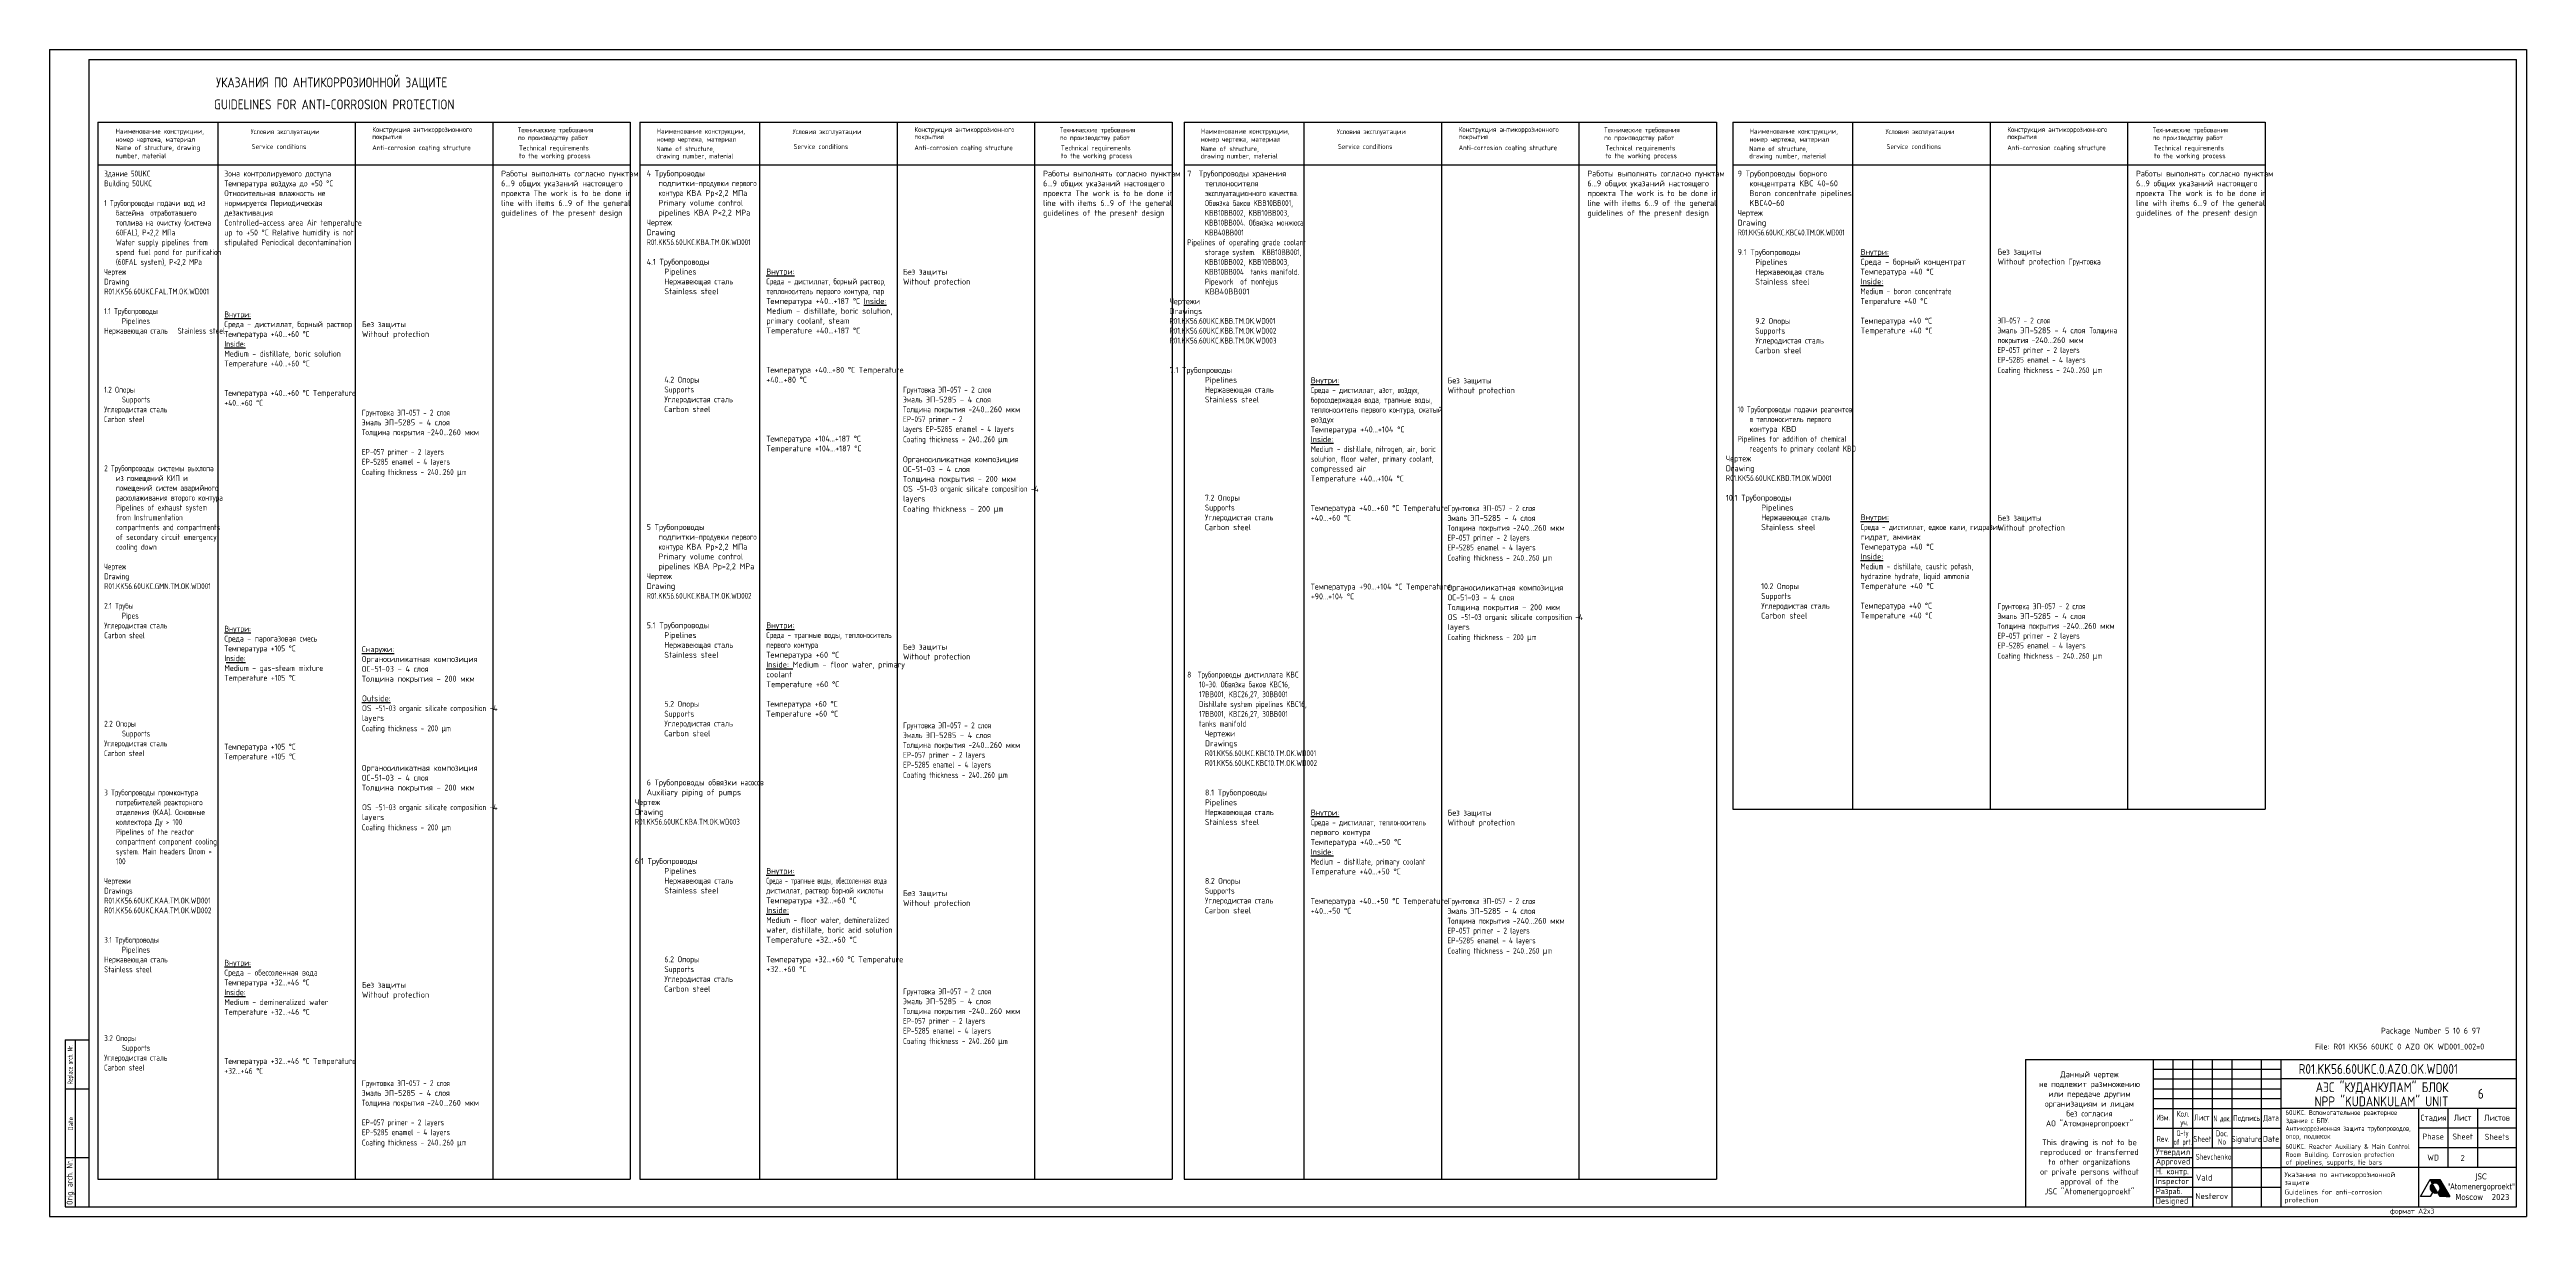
# Model space of a CAD drawing. Extents: x 7237 to 8498, y 2548 to 3142.
import ezdxf
from ezdxf.enums import TextEntityAlignment as Align

# ---------------------------------------------------------------- set-up
doc = ezdxf.new("R2010")
doc.units = 0
doc.header["$LTSCALE"] = 20
doc.header["$MEASUREMENT"] = 0
doc.linetypes.add('HIDDEN', pattern=[0.375, 0.25, -0.125])
doc.layers.get('0').update_dxf_attribs({"linetype": 'CONTINUOUS'})
for name, color, linetype in [('AUDIT_D_020917115609-0', 3, 'CONTINUOUS'), ('POST', 7, 'CONTINUOUS'), ('TITUL', 7, 'CONTINUOUS'), ('YELLOW', 2, 'CONTINUOUS'), ('ОСНОВНОЙ', 3, 'CONTINUOUS'), ('ТЕКСТ', 2, 'CONTINUOUS')]:
    doc.layers.add(name, color=color, linetype=linetype)
doc.styles.add('Company', font='tahoma.ttf', dxfattribs={"width": 0.8})
doc.styles.add('ROMANC', font='romanc.shx', dxfattribs={"width": 0.8})
doc.styles.add('ROMANS', font='romans.shx', dxfattribs={"width": 0.8})
pattern_1 = [(45, (-6.199101, -8.099018), (-0.008838835, 0.008838835), [])]

# ---------------------------------------------------------------- blocks, each defined once
blk = doc.blocks.new('stb_kk')
at = {"layer": 'TITUL', "color": 1}
for p, q in [((-12, 85), (-12, 0)), ((-12, 85), (0, 85)), ((-7, 85), (-7, 0)), ((-12, 60), (0, 60)), ((-12, 25), (0, 25)), ((-12, 0), (0, 0))]:
    blk.add_line(p, q, dxfattribs=at)
at = {"layer": 'TITUL', "style": 'ROMANC'}
for s, width, p in [('Replace arch. Nr.', 0.6, (-8.3, 72.4)), ('Date', 0.8, (-8, 42.2))]:
    blk.add_text(s, height=2.5, rotation=90, dxfattribs=dict(at, width=width)).set_placement(p, align=Align.CENTER)
at = {"layer": 'TITUL', "style": 'ROMANC', "width": 0.636627}
blk.add_text('Orig. arch. Nr.', height=3, rotation=90, dxfattribs=at).set_placement((-8.3, 0.9), (-8.3, 24.1), align=Align.FIT)
at = {"layer": 'TITUL', "linetype": 'Continuous', "style": 'ROMANS', "width": 0.8, "flags": 8}
for tag, p in [('REP_ARH_NR', (-3.5, 72.5)), ('DATE', (-3.5, 42.5)), ('ARCH_NR', (-3.5, 12.5))]:
    blk.add_attdef(tag, text='', height=3, rotation=90, dxfattribs=at).set_placement(p, align=Align.MIDDLE_CENTER)
blk = doc.blocks.new('logotype')
at = {"linetype": 'Continuous'}
h = blk.add_hatch(dxfattribs=at)
h.set_pattern_fill('ANSI31', color=256, scale=0.1, style=0)
h.set_pattern_definition(pattern_1)
h.paths.add_polyline_path([(-1.3, 2.2), (-1.4, 2.2), (-1.4, 2.1), (-1.5, 2.1), (-1.6, 2), (-1.6, 2), (-1.7, 2), (-1.7, 1.9), (-1.8, 1.9), (-1.8, 1.8), (-1.9, 1.8), (-1.9, 1.7), (-2, 1.7), (-2, 1.6), (-2.1, 1.6), (-2.1, 1.5), (-2.2, 1.5), (-2.2, 1.4), (-2.2, 1.3), (-2.3, 1.3), (-2.3, 1.2), (-2.3, 1.2), (-2.4, 1.1), (-2.4, 1.1), (-2.4, 1), (-2.4, 1), (-2.5, 0.9), (-2.5, 0.8), (-2.5, 0.8), (-2.5, 0.7), (-2.5, 0.7), (-2.6, 0.6), (-2.6, 0.6), (-2.6, 0.5), (-2.6, 0.4), (-2.6, 0.4), (-2.6, 0.3), (-2.6, 0.3), (-2.6, 0.2), (-2.6, 0.2), (-2.6, 0.1), (-2.6, 0), (-2.6, 0), (-2.6, -0.1), (-2.6, -0.1), (-2.6, -0.2), (-2.6, -0.2), (-2.6, -0.3), (-2.6, -0.4), (-2.6, -0.4), (-2.6, -0.5), (-2.6, -0.5), (-2.6, -0.6), (-2.6, -0.6), (-2.5, -0.7), (-2.5, -0.8), (-2.5, -0.8), (-2.5, -0.9), (-2.5, -0.9), (-2.4, -1), (-2.4, -1), (-2.4, -1.1), (-2.4, -1.1), (-2.3, -1.2), (-2.3, -1.2), (-2.3, -1.3), (-2.3, -1.3), (-2.2, -1.4), (-2.2, -1.4), (-2.2, -1.5), (-2.1, -1.5), (-2.1, -1.6), (-2.1, -1.6), (-2, -1.7), (-2, -1.7), (-2, -1.8), (-1.9, -1.8), (-1.9, -1.8), (-1.8, -1.9), (-1.8, -1.9), (-1.8, -2), (-1.7, -2), (-1.7, -2), (-1.6, -2.1), (-1.6, -2.1), (-1.5, -2.1), (-1.5, -2.2), (-1.4, -2.2), (-1.4, -2.2), (-1.4, -2.3), (-1.3, -2.3), (-1.3, -2.3), (-1.2, -2.4), (-1.2, -2.4), (-1.1, -2.4), (-1, -2.4), (-1, -2.5), (-0.9, -2.5), (-0.9, -2.5), (-0.8, -2.5), (-0.8, -2.5), (-0.7, -2.5), (-0.7, -2.6), (-0.6, -2.6), (-0.5, -2.6), (-0.5, -2.6), (-0.4, -2.6), (-0.4, -2.6), (-0.3, -2.6), (-0.2, -2.6), (-0.2, -2.6), (-0.1, -2.6), (-0.1, -2.6), (0, -2.6), (0.1, -2.6), (0.1, -2.6), (0.2, -2.6), (0.3, -2.6), (0.3, -2.6), (0.4, -2.6), (0.4, -2.6), (0.5, -2.6), (0.6, -2.5), (0.6, -2.5), (0.7, -2.5), (0.8, -2.5), (0.8, -2.5), (0.9, -2.4), (1, -2.4), (1, -2.4), (1.1, -2.3), (1.2, -2.3), (1.2, -2.3), (1.3, -2.2), (1.3, -2.2), (1.3, -2.2)])
h = blk.add_hatch(dxfattribs=at)
h.set_pattern_fill('ANSI31', color=256, scale=0.1, style=0)
h.set_pattern_definition(pattern_1)
edge = h.paths.add_edge_path()
edge.add_line((2.4, 4.3), (-2.5, 4.3))
edge.add_line((-2.5, 4.3), (-1.3, 2.2))
edge.add_line((-1.3, 2.2), (-1.2, 2.2))
edge.add_line((-1.2, 2.2), (-1.2, 2.3))
edge.add_line((-1.2, 2.3), (-1.1, 2.3))
edge.add_line((-1.1, 2.3), (-1, 2.3))
edge.add_line((-1, 2.3), (-0.9, 2.4))
edge.add_line((-0.9, 2.4), (-0.9, 2.4))
edge.add_line((-0.9, 2.4), (-0.8, 2.4))
edge.add_line((-0.8, 2.4), (-0.7, 2.4))
edge.add_line((-0.7, 2.4), (-0.7, 2.5))
edge.add_line((-0.7, 2.5), (-0.6, 2.5))
edge.add_line((-0.6, 2.5), (-0.5, 2.5))
edge.add_line((-0.5, 2.5), (-0.4, 2.5))
edge.add_line((-0.4, 2.5), (-0.4, 2.5))
edge.add_line((-0.4, 2.5), (-0.3, 2.5))
edge.add_line((-0.3, 2.5), (-0.2, 2.5))
edge.add_line((-0.2, 2.5), (-0.2, 2.5))
edge.add_line((-0.2, 2.5), (-0.1, 2.5))
edge.add_line((-0.1, 2.5), (0, 2.5))
edge.add_line((0, 2.5), (0, 2.5))
edge.add_line((0, 2.5), (0.1, 2.5))
edge.add_line((0.1, 2.5), (0.2, 2.5))
edge.add_line((0.2, 2.5), (0.2, 2.5))
edge.add_line((0.2, 2.5), (0.3, 2.5))
edge.add_line((0.3, 2.5), (0.3, 2.5))
edge.add_line((0.3, 2.5), (0.4, 2.5))
edge.add_line((0.4, 2.5), (0.5, 2.5))
edge.add_line((0.5, 2.5), (0.5, 2.5))
edge.add_line((0.5, 2.5), (0.6, 2.5))
edge.add_line((0.6, 2.5), (0.6, 2.5))
edge.add_line((0.6, 2.5), (0.7, 2.4))
edge.add_line((0.7, 2.4), (0.8, 2.4))
edge.add_line((0.8, 2.4), (0.8, 2.4))
edge.add_line((0.8, 2.4), (0.9, 2.4))
edge.add_line((0.9, 2.4), (0.9, 2.4))
edge.add_line((0.9, 2.4), (1, 2.3))
edge.add_line((1, 2.3), (1, 2.3))
edge.add_line((1, 2.3), (1.1, 2.3))
edge.add_line((1.1, 2.3), (1.1, 2.3))
edge.add_line((1.1, 2.3), (1.2, 2.2))
edge.add_line((1.2, 2.2), (1.2, 2.2))
edge.add_line((1.2, 2.2), (1.3, 2.2))
edge.add_line((1.3, 2.2), (1.3, 2.1))
edge.add_line((1.3, 2.1), (1.4, 2.1))
edge.add_line((1.4, 2.1), (1.4, 2.1))
edge.add_line((1.4, 2.1), (1.5, 2))
edge.add_line((1.5, 2), (1.5, 2))
edge.add_line((1.5, 2), (1.6, 2))
edge.add_line((1.6, 2), (1.6, 1.9))
edge.add_line((1.6, 1.9), (1.7, 1.9))
edge.add_line((1.7, 1.9), (1.7, 1.8))
edge.add_line((1.7, 1.8), (1.8, 1.8))
edge.add_line((1.8, 1.8), (1.8, 1.8))
edge.add_line((1.8, 1.8), (1.8, 1.7))
edge.add_line((1.8, 1.7), (1.9, 1.7))
edge.add_line((1.9, 1.7), (1.9, 1.6))
edge.add_line((1.9, 1.6), (1.9, 1.6))
edge.add_line((1.9, 1.6), (2, 1.5))
edge.add_line((2, 1.5), (2, 1.5))
edge.add_line((2, 1.5), (2, 1.4))
edge.add_line((2, 1.4), (2.1, 1.4))
edge.add_line((2.1, 1.4), (2.1, 1.3))
edge.add_line((2.1, 1.3), (2.1, 1.3))
edge.add_line((2.1, 1.3), (2.2, 1.2))
edge.add_line((2.2, 1.2), (2.2, 1.2))
edge.add_line((2.2, 1.2), (2.2, 1.1))
edge.add_line((2.2, 1.1), (2.3, 1.1))
edge.add_line((2.3, 1.1), (2.3, 1))
edge.add_line((2.3, 1), (2.3, 1))
edge.add_line((2.3, 1), (2.3, 0.9))
edge.add_line((2.3, 0.9), (2.3, 0.9))
edge.add_line((2.3, 0.9), (2.4, 0.8))
edge.add_line((2.4, 0.8), (2.4, 0.7))
edge.add_line((2.4, 0.7), (2.4, 0.7))
edge.add_line((2.4, 0.7), (2.4, 0.6))
edge.add_line((2.4, 0.6), (2.4, 0.6))
edge.add_line((2.4, 0.6), (2.4, 0.5))
edge.add_line((2.4, 0.5), (2.5, 0.5))
edge.add_line((2.5, 0.5), (2.5, 0.4))
edge.add_line((2.5, 0.4), (2.5, 0.3))
edge.add_line((2.5, 0.3), (2.5, 0.3))
edge.add_line((2.5, 0.3), (2.5, 0.2))
edge.add_line((2.5, 0.2), (2.5, 0.2))
edge.add_line((2.5, 0.2), (2.5, 0.1))
edge.add_line((2.5, 0.1), (2.5, 0.1))
edge.add_line((2.5, 0.1), (2.5, 0))
edge.add_line((2.5, 0), (2.5, -0.1))
edge.add_line((2.5, -0.1), (2.5, -0.1))
edge.add_line((2.5, -0.1), (2.5, -0.2))
edge.add_line((2.5, -0.2), (2.5, -0.2))
edge.add_line((2.5, -0.2), (2.5, -0.3))
edge.add_line((2.5, -0.3), (2.5, -0.4))
edge.add_line((2.5, -0.4), (2.5, -0.4))
edge.add_line((2.5, -0.4), (2.5, -0.5))
edge.add_line((2.5, -0.5), (2.5, -0.5))
edge.add_line((2.5, -0.5), (2.5, -0.6))
edge.add_line((2.5, -0.6), (2.5, -0.7))
edge.add_line((2.5, -0.7), (2.5, -0.7))
edge.add_line((2.5, -0.7), (2.4, -0.8))
edge.add_line((2.4, -0.8), (2.4, -0.8))
edge.add_line((2.4, -0.8), (2.4, -0.9))
edge.add_line((2.4, -0.9), (2.4, -0.9))
edge.add_line((2.4, -0.9), (2.4, -1))
edge.add_line((2.4, -1), (2.3, -1.1))
edge.add_line((2.3, -1.1), (2.3, -1.1))
edge.add_line((2.3, -1.1), (2.3, -1.2))
edge.add_line((2.3, -1.2), (2.3, -1.2))
edge.add_line((2.3, -1.2), (2.2, -1.3))
edge.add_line((2.2, -1.3), (2.2, -1.3))
edge.add_line((2.2, -1.3), (2.2, -1.4))
edge.add_line((2.2, -1.4), (2.1, -1.4))
edge.add_line((2.1, -1.4), (2.1, -1.5))
edge.add_line((2.1, -1.5), (2.1, -1.5))
edge.add_line((2.1, -1.5), (2, -1.6))
edge.add_line((2, -1.6), (2, -1.6))
edge.add_line((2, -1.6), (1.9, -1.7))
edge.add_line((1.9, -1.7), (1.9, -1.7))
edge.add_line((1.9, -1.7), (1.9, -1.8))
edge.add_line((1.9, -1.8), (1.8, -1.8))
edge.add_line((1.8, -1.8), (1.8, -1.9))
edge.add_line((1.8, -1.9), (1.7, -1.9))
edge.add_line((1.7, -1.9), (1.7, -2))
edge.add_line((1.7, -2), (1.6, -2))
edge.add_line((1.6, -2), (1.5, -2.1))
edge.add_line((1.5, -2.1), (1.5, -2.1))
edge.add_line((1.5, -2.1), (1.4, -2.1))
edge.add_line((1.4, -2.1), (1.4, -2.2))
edge.add_line((1.4, -2.2), (1.3, -2.2))
edge.add_line((1.3, -2.2), (1.3, -2.2))
edge.add_line((1.3, -2.2), (2.6, -4.4))
edge.add_line((2.6, -4.4), (7.5, -4.4))
edge.add_line((7.5, -4.4), (2.4, 4.3))
at = {"color": 7, "linetype": 'Continuous'}
for p, q in [((-7.5, -4.4), (-2.5, 4.3)), ((-2.5, -4.4), (-7.5, -4.4)), ((-1.4, -2.3), (-2.5, -4.4)), ((1.3, -2.2), (1.3, -2.2))]:
    blk.add_line(p, q, dxfattribs=at)
at = {"linetype": 'Continuous'}
for p, q in [((-2.5, 4.3), (2.4, 4.3)), ((-1.3, 2.2), (-2.5, 4.3)), ((-1.2, 2.2), (-1.3, 2.2)), ((-1.2, 2.3), (-1.2, 2.2)), ((-1.1, 2.3), (-1.2, 2.3)), ((-1, 2.3), (-1.1, 2.3)), ((-0.9, 2.4), (-1, 2.3)), ((-0.9, 2.4), (-0.9, 2.4)), ((-0.8, 2.4), (-0.9, 2.4)), ((-0.7, 2.4), (-0.8, 2.4)), ((-0.6, 2.5), (-0.7, 2.5)), ((-0.7, 2.5), (-0.7, 2.4)), ((-0.5, 2.5), (-0.6, 2.5)), ((-0.4, 2.5), (-0.5, 2.5)), ((-0.4, 2.5), (-0.4, 2.5)), ((-0.3, 2.5), (-0.4, 2.5)), ((-0.2, 2.5), (-0.3, 2.5)), ((-0.1, 2.5), (-0.2, 2.5)), ((-0.2, 2.5), (-0.2, 2.5)), ((0, 2.5), (-0.1, 2.5)), ((0, 2.5), (0, 2.5)), ((0.1, 2.5), (0, 2.5)), ((0.2, 2.5), (0.1, 2.5)), ((0.2, 2.5), (0.2, 2.5)), ((0.3, 2.5), (0.2, 2.5)), ((0.3, 2.5), (0.3, 2.5)), ((0.4, 2.5), (0.3, 2.5)), ((0.5, 2.5), (0.4, 2.5)), ((0.5, 2.5), (0.5, 2.5)), ((0.6, 2.5), (0.5, 2.5)), ((0.6, 2.5), (0.6, 2.5)), ((0.7, 2.4), (0.6, 2.5)), ((0.8, 2.4), (0.7, 2.4)), ((0.8, 2.4), (0.8, 2.4)), ((0.9, 2.4), (0.8, 2.4)), ((0.9, 2.4), (0.9, 2.4)), ((1, 2.3), (0.9, 2.4)), ((1, 2.3), (1, 2.3)), ((1.1, 2.3), (1, 2.3)), ((1.2, 2.2), (1.1, 2.3)), ((1.1, 2.3), (1.1, 2.3)), ((1.2, 2.2), (1.2, 2.2)), ((1.3, 2.2), (1.2, 2.2)), ((1.3, 2.1), (1.3, 2.2)), ((1.4, 2.1), (1.3, 2.1)), ((1.5, 2), (1.4, 2.1)), ((1.4, 2.1), (1.4, 2.1)), ((1.5, 2), (1.5, 2)), ((1.6, 2), (1.5, 2)), ((1.6, 1.9), (1.6, 2)), ((1.7, 1.9), (1.6, 1.9)), ((1.7, 1.8), (1.7, 1.9)), ((1.8, 1.8), (1.7, 1.8)), ((1.8, 1.8), (1.8, 1.8)), ((1.8, 1.7), (1.8, 1.8)), ((1.9, 1.7), (1.8, 1.7)), ((1.9, 1.6), (1.9, 1.7)), ((1.9, 1.6), (1.9, 1.6)), ((2, 1.5), (1.9, 1.6)), ((2, 1.5), (2, 1.5)), ((2, 1.4), (2, 1.5)), ((2.1, 1.4), (2, 1.4)), ((2.1, 1.3), (2.1, 1.4)), ((2.2, 1.2), (2.1, 1.3)), ((2.1, 1.3), (2.1, 1.3)), ((2.2, 1.1), (2.2, 1.2)), ((2.2, 1.2), (2.2, 1.2)), ((2.3, 1.1), (2.2, 1.1)), ((2.3, 1), (2.3, 1.1)), ((2.3, 1), (2.3, 1)), ((2.3, 0.9), (2.3, 1)), ((2.4, 0.8), (2.3, 0.9)), ((2.3, 0.9), (2.3, 0.9)), ((2.4, 4.3), (7.5, -4.4)), ((2.4, 0.7), (2.4, 0.8)), ((2.4, 0.7), (2.4, 0.7)), ((2.4, 0.6), (2.4, 0.7)), ((2.4, 0.5), (2.4, 0.6)), ((2.4, 0.6), (2.4, 0.6)), ((2.5, 0.5), (2.4, 0.5)), ((2.5, 0.4), (2.5, 0.5)), ((2.5, 0.3), (2.5, 0.4)), ((2.5, 0.3), (2.5, 0.3)), ((2.5, 0.2), (2.5, 0.3)), ((2.5, 0.2), (2.5, 0.2)), ((2.5, 0.1), (2.5, 0.2)), ((2.5, 0.1), (2.5, 0.1)), ((2.5, 0), (2.5, 0.1)), ((2.6, -4.4), (1.3, -2.2)), ((1.3, -2.2), (1.4, -2.2)), ((1.4, -2.1), (1.5, -2.1)), ((1.4, -2.2), (1.4, -2.1)), ((1.5, -2.1), (1.6, -2)), ((1.5, -2.1), (1.5, -2.1)), ((1.6, -2), (1.7, -2)), ((1.7, -1.9), (1.8, -1.9)), ((1.7, -2), (1.7, -1.9)), ((1.8, -1.9), (1.8, -1.8)), ((1.8, -1.8), (1.9, -1.8)), ((1.9, -1.7), (2, -1.6)), ((1.9, -1.7), (1.9, -1.7)), ((1.9, -1.8), (1.9, -1.7)), ((2, -1.6), (2.1, -1.5)), ((2, -1.6), (2, -1.6)), ((2.1, -1.4), (2.2, -1.4)), ((2.1, -1.5), (2.1, -1.4)), ((2.1, -1.5), (2.1, -1.5)), ((2.2, -1.3), (2.3, -1.2)), ((2.2, -1.3), (2.2, -1.3)), ((2.2, -1.4), (2.2, -1.3)), ((2.3, -1.1), (2.4, -1)), ((2.3, -1.2), (2.3, -1.1)), ((2.3, -1.1), (2.3, -1.1)), ((2.3, -1.2), (2.3, -1.2)), ((2.4, -0.8), (2.5, -0.7)), ((2.4, -0.8), (2.4, -0.8)), ((2.4, -0.9), (2.4, -0.8)), ((2.4, -0.9), (2.4, -0.9)), ((2.4, -1), (2.4, -0.9)), ((2.5, -0.1), (2.5, 0)), ((2.5, -0.2), (2.5, -0.1)), ((2.5, -0.1), (2.5, -0.1)), ((2.5, -0.2), (2.5, -0.2)), ((2.5, -0.3), (2.5, -0.2)), ((2.5, -0.4), (2.5, -0.3)), ((2.5, -0.5), (2.5, -0.4)), ((2.5, -0.4), (2.5, -0.4)), ((2.5, -0.5), (2.5, -0.5)), ((2.5, -0.6), (2.5, -0.5)), ((2.5, -0.7), (2.5, -0.6)), ((2.5, -0.7), (2.5, -0.7)), ((7.5, -4.4), (2.6, -4.4))]:
    blk.add_line(p, q, dxfattribs=at)

msp = doc.modelspace()

# ---------------------------------------------------------------- linework, layer by layer
at = {"layer": 'AUDIT_D_020917115609-0', "color": 3, "linetype": 'Continuous'}
msp.add_line((8094.2, 2755.8), (8365.2, 2755.8), dxfattribs=at)
at = {"layer": 'TITUL'}
for p, q in [((7237.3, 3142.4), (8498.3, 3142.4)), ((7237.3, 3142.4), (7237.3, 2548.4)), ((8498.3, 3142.4), (8498.3, 2548.4)), ((8308.3, 2623.4), (8373.3, 2623.4)), ((8308.3, 2618.4), (8373.3, 2618.4)), ((8308.3, 2613.4), (8373.3, 2613.4)), ((8308.3, 2608.4), (8373.3, 2608.4)), ((8308.3, 2593.4), (8373.3, 2593.4)), ((8308.3, 2578.4), (8328.3, 2578.4)), ((8308.3, 2568.4), (8328.3, 2568.4)), ((7237.3, 2548.4), (8498.3, 2548.4)), ((8308.3, 2558.4), (8328.3, 2558.4))]:
    msp.add_line(p, q, dxfattribs=at)
at = {"layer": 'TITUL', "color": 1}
for p, q in [((7257.3, 3137.4), (8493.3, 3137.4)), ((7257.3, 3137.4), (7257.3, 2553.4)), ((8493.3, 2553.4), (8493.3, 3137.4)), ((8243.3, 2628.4), (8243.3, 2553.4)), ((8308.3, 2628.4), (8308.3, 2553.4)), ((8318.3, 2628.4), (8318.3, 2583.4)), ((8328.3, 2628.4), (8328.3, 2553.4)), ((8338.3, 2628.4), (8338.3, 2583.4)), ((8348.3, 2628.4), (8348.3, 2553.4)), ((8363.3, 2628.4), (8363.3, 2553.4)), ((8493.3, 2618.4), (8373.3, 2618.4)), ((8493.3, 2603.4), (8373.3, 2603.4)), ((8443.3, 2603.4), (8443.3, 2553.4)), ((8458.3, 2603.4), (8458.3, 2573.4)), ((8473.3, 2603.4), (8473.3, 2573.4)), ((8493.3, 2573.4), (8373.3, 2573.4)), ((8493.3, 2583.4), (8443.3, 2583.4)), ((7257.3, 2553.4), (8493.3, 2553.4))]:
    msp.add_line(p, q, dxfattribs=at)
at = {"layer": 'TITUL', "color": 1, "linetype": 'Continuous'}
for p, q in [((8243.3, 2628.4), (8493.3, 2628.4)), ((8373.3, 2628.4), (8373.3, 2553.4)), ((8308.3, 2603.4), (8373.3, 2603.4)), ((8308.3, 2583.4), (8373.3, 2583.4)), ((8308.3, 2573.4), (8373.3, 2573.4)), ((8308.3, 2563.4), (8373.3, 2563.4))]:
    msp.add_line(p, q, dxfattribs=at)
at = {"layer": 'TITUL', "color": 0}
msp.add_line((8493.3, 2593.4), (8443.3, 2593.4), dxfattribs=at)
at = {"layer": 'ОСНОВНОЙ'}
for p, q in [((7261.9, 3105.5), (7532.9, 3105.5)), ((7261.9, 3105.5), (7261.9, 2567.4)), ((7322.9, 3105.5), (7322.9, 2567.4)), ((7392.9, 3105.5), (7392.9, 2567.4)), ((7462.9, 3105.5), (7462.9, 2567.4)), ((7532.9, 3105.5), (7532.9, 2567.4)), ((7537.8, 3105.5), (7808.8, 3105.5)), ((7537.8, 3105.5), (7537.8, 2567.4)), ((7598.8, 3105.5), (7598.8, 2567.4)), ((7668.8, 3105.5), (7668.8, 2567.4)), ((7738.8, 3105.5), (7738.8, 2567.4)), ((7808.8, 3105.5), (7808.8, 2567.4)), ((7814.9, 3105.5), (8085.9, 3105.5)), ((7814.9, 3105.5), (7814.9, 2567.4)), ((7875.9, 3105.5), (7875.9, 2567.4)), ((7945.9, 3105.5), (7945.9, 2567.4)), ((8015.9, 3105.5), (8015.9, 2567.4)), ((8085.9, 3105.5), (8085.9, 2567.4)), ((8094.2, 3105.5), (8365.2, 3105.5)), ((8094.2, 3105.5), (8094.2, 2755.8)), ((8155.2, 3105.5), (8155.2, 2755.8)), ((8225.2, 3105.5), (8225.2, 2755.8)), ((8295.2, 3105.5), (8295.2, 2755.8)), ((8365.2, 3105.5), (8365.2, 2755.8)), ((7261.9, 3083.8), (7532.9, 3083.8)), ((7537.8, 3083.8), (7808.8, 3083.8)), ((7814.9, 3083.8), (8085.9, 3083.8)), ((8094.2, 3083.8), (8365.2, 3083.8)), ((7261.9, 2567.4), (7532.9, 2567.4)), ((7537.8, 2567.4), (7808.8, 2567.4)), ((7814.9, 2567.4), (8085.9, 2567.4))]:
    msp.add_line(p, q, dxfattribs=at)

# ---------------------------------------------------------------- block references
at = {"layer": 'TITUL'}
for name, p in [('stb_kk', (7257.3, 2553.4)), ('logotype', (8451.8, 2562.9))]:
    msp.add_blockref(name, p, dxfattribs=at)

# ---------------------------------------------------------------- texts
at = {"color": 1, "linetype": 'Continuous', "ltscale": 15, "style": 'ROMANS', "width": 0.8}
for s, p in [('R01.KK56.60UKC.0.AZO.OK.WD001', (8382.3, 2621)), ('6', (8473.5, 2608.4))]:
    msp.add_text(s, height=5, dxfattribs=at).set_placement(p)
at = {"color": 2, "style": 'ROMANS', "width": 0.8}
for s, p in [('60UKC. Вспомогательное реакторное ', (8375.6, 2600.1)), ('60UKC. Reactor Auxiliary & Main Control ', (8375.6, 2582.8))]:
    msp.add_text(s, height=2.5, dxfattribs=at).set_placement(p)
at = {"color": 2, "linetype": 'Continuous', "ltscale": 15, "style": 'ROMANS'}
for s, height, width, p in [('здание с БПУ.', 2.5, 0.8, (8375.9, 2596)), ('Антикоррозионная защита трубопроводов, ', 2.5, 0.7654, (8375.6, 2592)), ('опор, подвесок', 2.5, 0.8, (8375.7, 2588)), ('Shevchenko', 3, 0.68, (8329.9, 2577.3)), ('Room Building. Corrosion protection ', 2.5, 0.8, (8375.6, 2578.7)), ('of pipelines, supports, tie bars', 2.5, 0.8, (8375.7, 2574.8)), ('Nesterov', 3, 0.910487, (8329.7, 2557.3)), ('Vald', 3, 0.960599, (8330, 2566.7))]:
    msp.add_text(s, height=height, dxfattribs=dict(at, width=width)).set_placement(p)
at = {"layer": 'POST', "color": 2, "style": 'ROMANS', "width": 0.8}
msp.add_text('Package Number 5 10 6 97 ', height=3, dxfattribs=at).set_placement((8424.2, 2641.5))
at = {"layer": 'TITUL', "color": 2, "style": 'ROMANS', "width": 0.8}
msp.add_text('File: R01 KK56 60UKC 0 AZO OK WD001_002=0', height=3, dxfattribs=at).set_placement((8390.6, 2633.4))
for s, p in [('не подлежит размножению', (8275.8, 2614.3)), ('или передаче другим', (8275.8, 2609.3)), ('Данный чертеж', (8275.8, 2619.3)), ('организациям и лицам', (8275.8, 2604.3)), ('АО "Атомэнергопроект"', (8275.8, 2594.3)), ('без согласия', (8275.8, 2599.3)), ('Стадия', (8451, 2597.2)), ('Лист', (8465.8, 2597.2)), ('Листов', (8483.3, 2597.2)), ('This drawing is not to be', (8275.8, 2584.7)), ('Phase', (8450.8, 2587.6)), ('Sheet', (8465.8, 2587.6)), ('Sheets', (8483.3, 2587.5)), ('or private persons without', (8275.8, 2569.7)), ('reproduced or transferred', (8275.8, 2579.7)), ('to other organizations', (8275.8, 2574.7)), ('JSC "Atomenergoproekt"', (8275.8, 2559.7)), ('approval of the', (8275.8, 2564.7))]:
    msp.add_text(s, height=3, dxfattribs=at).set_placement(p, align=Align.CENTER)
at = {"layer": 'TITUL', "color": 1, "style": 'ROMANS', "width": 0.8}
for s, p in [('NPP "KUDANKULAM" UNIT', (8390.4, 2604.5)), ('АЭС "КУДАНКУЛАМ" БЛОК ', (8391, 2611.7))]:
    msp.add_text(s, height=5, dxfattribs=at).set_placement(p)
at = {"layer": 'TITUL', "color": 2, "linetype": 'HIDDEN', "style": 'ROMANS'}
for s, width, p in [('Изм.', 0.7, (8313.3, 2598.8)), ('Кол. ', 0.7, (8324.3, 2600.7)), ('Лист', 0.7, (8333, 2598.8)), ('N док.', 0.6, (8343.3, 2598.1)), ('Подпись', 0.7, (8355.8, 2598.3)), ('Дата', 0.7, (8368.3, 2598.3)), ('Rev.', 0.7, (8313.3, 2587.9)), ('of prt.', 0.6, (8323.3, 2585.9)), ('Q-ty', 0.6, (8323.2, 2590.4)), (' уч.', 0.7, (8323.3, 2595.9)), ('Sheet', 0.7, (8333.3, 2587.9)), ('Doc.', 0.7, (8343.3, 2590.7)), ('No', 0.7, (8343.3, 2586.5)), ('Signature', 0.7, (8355.8, 2587.4)), ('Date', 0.8, (8368.3, 2587.9))]:
    msp.add_text(s, height=3, dxfattribs=dict(at, width=width)).set_placement(p, align=Align.MIDDLE)
at = {"layer": 'TITUL', "color": 2, "linetype": 'HIDDEN', "style": 'ROMANS', "width": 0.8}
for s, p in [('Утвердил', (8309.6, 2579.8)), ('Approved', (8309.6, 2574.9)), ('Н. контр.', (8309.6, 2569.9)), ('Inspector', (8309.6, 2564.9)), ('Разраб.', (8309.6, 2559.8)), ('Designed', (8309.6, 2554.9))]:
    msp.add_text(s, height=3, dxfattribs=at).set_placement(p)
at = {"layer": 'TITUL', "color": 2, "linetype": 'Continuous', "ltscale": 5, "style": 'ROMANS', "width": 0.8}
msp.add_text('WD', height=3, dxfattribs=at).set_placement((8450.8, 2578.4), align=Align.MIDDLE_CENTER)
at = {"layer": 'TITUL', "color": 1, "style": 'Company', "width": 0.9}
msp.add_text('"Atomenergoproekt"', height=3, dxfattribs=at).set_placement((8475.2, 2562.2), align=Align.CENTER)
at = {"layer": 'TITUL', "color": 1, "style": 'Company'}
msp.add_text('JSC', height=3, dxfattribs=at).set_placement((8475.2, 2567.3), align=Align.CENTER)
at = {"layer": 'TITUL', "style": 'ROMANS'}
msp.add_text('формат А2x3', height=2.5, dxfattribs=at).set_placement((8428.9, 2549.9))
at = {"layer": 'TITUL', "color": 1, "style": 'Company'}
msp.add_text('Moscow', height=3, dxfattribs=at).set_placement((8462.1, 2556.8))
at = {"layer": 'TITUL', "color": 2, "style": 'ROMANS', "width": 0.8, "flags": 12}
msp.add_attdef('2', text='1', height=3, dxfattribs=at).set_placement((8465.8, 2578.2), align=Align.MIDDLE)
at = {"layer": 'TITUL', "color": 1, "style": 'Company', "flags": 12}
msp.add_attdef('2023', (8480.6, 2556.8), '2002', height=3, dxfattribs=at)
at = {"layer": 'YELLOW', "style": 'ROMANS', "width": 0.8}
for s, p in [('Service conditions  ', (7340.2, 3091.8)), ('Name of structure,', (7546.2, 3090.7)), ('drawing number, material', (7546.2, 3087)), ('Service conditions  ', (7616.1, 3091.8)), ('drawing number, material', (7823.3, 3087)), ('Name of structure,', (7823.3, 3090.7)), ('Service conditions  ', (7893.2, 3091.8)), ('drawing number, material', (8102.6, 3087)), ('Name of structure,', (8102.6, 3090.7)), ('Service conditions  ', (8172.5, 3091.8))]:
    msp.add_text(s, height=2.5, dxfattribs=at).set_placement(p)
at = {"layer": 'YELLOW', "color": 2, "linetype": 'Continuous', "ltscale": 5, "char_height": 3, "attachment_point": 1, "style": 'ROMANS'}
for s, insert, width in [('\\A1;\\pxsm1;{\\W0.7511;Зона контролируемого доступа Температура воздуха до +50 °C Относительная влажность не нормируется Периодическая дезактивация \\PControlled-access area Air temperature up to +50 °C Relative humidity is not stipulated Periodical decontamination \\P\\P\\P\\H1.33333x;\\P\\H0.75x;\\P\\P\\P\\LВнутри:\\l \\PСреда - дистиллат, борный раствор \\PТемпература +40...+60 °С \\P\\LInside:\\l \\PMedium - distillate, boric solution \\PTemperature +40...+60 °С \\P\\P\\PТемпература +40...+60 °С Temperature +40...+60 °С \\P\\P\\P\\P\\P\\P\\P\\P\\P\\P\\P\\P\\P\\P\\P\\P\\P\\P\\P\\P\\P\\P\\P\\LВнутри: \\l\\PСреда - парогазовая смесь \\PТемпература +105 °С \\PI\\Lnside: \\P\\lMedium - gas-steam mixture \\PTemperature +105 °С \\P\\P\\P\\P\\P\\P\\PТемпература +105 °С \\PTemperature +105 °С \\P\\P\\P\\P\\P\\P\\P\\P\\P\\P\\P\\P\\P\\P\\P\\P\\P\\P\\P\\P\\P\\LВнутри:\\l \\PСреда - обессоленная вода \\PТемпература +32...+46 °С \\P\\LInside: \\l\\PMedium - demineralized water \\PTemperature +32...+46 °С \\P\\P\\P\\P\\PТемпература +32...+46 °С Temperature +32...+46 °С}', (7326.3, 3080.8), 65), ('Работы выполнять согласно пунктам 6...9 общих указаний настоящего проекта The work is to be done in line with items 6...9 of the general guidelines of the present design', (7467.2, 3080.8), 65), ('\\pxi-2,l2;4 Трубопроводы подпитки-{\\W0.7035;продувки первого контура }KBA Рр<2,2 МПа\\P\\pi0;Primary volume control pipelines KBA P<2,2 MPa\\P\\pl0;Чертеж\\PDrawing\\P{\\W0.6856;R01.KK56.60UKC.KBA.TM.OK.WD001 }\\P\\P4.1 Трубопроводы   \\P\\pi3;Pipelines {\\W0.758;   \\P\\pi0;Нержавеющая сталь }  \\PStainless steel \\P\\P\\P\\P\\P\\P\\P{\\W0.7678;\\P\\P4.2 Опоры \\W0.7332;  \\P\\pi3;Supports \\W0.758;   \\P\\pi0;Углеродистая сталь }  \\PСarbon steel \\P\\P\\P\\P\\P\\P\\pi-2,l2;\\P\\P\\P\\P\\P\\P5 Трубопроводы подпитки-{\\W0.7035;продувки первого контура }KBA Рр>2,2 МПа \\P\\pi0;Primary volume control pipelines KBA Рр>2,2 MPa \\P\\pl0;Чертеж \\PDrawing {\\W0.6856;\\PR01.KK56.60UKC.KBA.TM.OK.WD002 }\\P\\P\\P5.1 Трубопроводы   \\P\\pi3;Pipelines {\\W0.758;   \\P\\pi0;Нержавеющая сталь }  \\PStainless steel \\P\\P\\P{\\W0.7678;\\P\\P5.2 Опоры \\W0.7332;  \\P\\pi3;Supports \\W0.758;   \\P\\pi0;Углеродистая сталь }  \\PСarbon steel \\P\\P\\P\\P\\pi-2,l2;\\P6 Трубопроводы обвязки {\\W0.7035;насосов \\P\\pi0;}Auxiliary piping of pumps \\P\\pl0;Чертеж \\PDrawing {\\W0.6856;\\PR01.KK56.60UKC.KBA.TM.OK.WD003 }\\P\\P\\P\\P6.1 Трубопроводы   \\P\\pi3;Pipelines {\\W0.758;   \\P\\pi0;Нержавеющая сталь }  \\PStainless steel \\P\\P\\P{\\W0.7678;\\P\\P\\P\\P6.2 Опоры \\W0.7332;  \\P\\pi3;Supports \\W0.758;   \\P\\pi0;Углеродистая сталь }  \\PСarbon steel', (7541.3, 3080.9), 55), ('Работы выполнять согласно пунктам 6...9 общих указаний настоящего проекта The work is to be done in line with items 6...9 of the general guidelines of the present design', (7743.1, 3080.8), 65), ('\\pxi-3,l3;7  Трубопроводы хранения теплоносителя {\\W0.7;эксплуатационного качества.  Обвязка баков KBB10BB001, KBB10BB002, KBB10BB003, KBB10BB004. Обвязка монжюса KBB40BB001 \\P\\pi0;Pipelines of operating grade coolant storage system.  KBB10BB001, KBB10BB002, KBB10BB003, KBB10BB004  tanks manifold. Pipework  of montejus }KBB40BB001 \\P\\pl0;Чертежи \\PDrawings {\\W0.7;\\PR01.KK56.60UKC.KBB.TM.OK.WD001 \\PR01.KK56.60UKC.KBB.TM.OK.WD002 \\PR01.KK56.60UKC.KBB.TM.OK.WD003 }\\P\\P\\P7.1 Трубопроводы   \\P\\pi3;Pipelines {\\W0.758;   \\P\\pi0;Нержавеющая сталь }  \\PStainless steel \\P\\P{\\W0.7678;\\P\\P\\P\\P\\P\\P\\P\\P7.2 Опоры \\W0.7332;  \\P\\pi3;Supports \\W0.758;   \\P\\pi0;Углеродистая сталь }  \\PСarbon steel \\P\\P{\\W0.7;\\P\\P\\P\\P\\P\\P\\P\\P\\P\\P\\P\\P\\P\\pi-2,l2;8  Трубопроводы дистиллата KBC 10-30. Обвязка баков KBC16, 17BB001, KBC26,27, 30BB001 \\P\\pi0;Distillate system pipelines KBC16, 17BB001, KBC26,27, 30BB001 tanks manifold \\P\\pl0;}Чертежи \\PDrawings {\\W0.7;\\PR01.KK56.60UKC.KBC10.TM.OK.WD001 \\PR01.KK56.60UKC.KBC10.TM.OK.WD002 }\\P\\P\\P8.1 Трубопроводы   \\P\\pi3;Pipelines {\\W0.758;   \\P\\pi0;Нержавеющая сталь }  \\PStainless steel \\P\\P{\\W0.7678;\\P\\P\\P\\P8.2 Опоры \\W0.7332;  \\P\\pi3;Supports \\W0.758;   \\P\\pi0;Углеродистая сталь }  \\PСarbon steel', (7816.5, 3080.8), 55), ('Работы выполнять согласно пунктам 6...9 общих указаний настоящего проекта The work is to be done in line with items 6...9 of the general guidelines of the present design', (8020.2, 3080.8), 65), ('\\pxi-2,l2;9 Трубопроводы борного концентрата KBC 40-60 \\P\\pi0;Boron concentrate pipelines KBC40-60 \\P\\pl0;Чертеж \\PDrawing {\\W0.7;\\P\\T0.95;R01.KK56.60UKC.KBC40.TM.OK.WD001 \\W0.8;\\P}\\P9.1 Трубопроводы   \\P\\pi3;Pipelines {\\W0.758;   \\P\\pi0;Нержавеющая сталь }  \\PStainless steel \\P\\P{\\W0.7678;\\P\\P9.2 Опоры \\W0.7332;  \\P\\pi3;Supports \\W0.758;   \\P\\pi0;Углеродистая сталь }  \\PСarbon steel \\P\\P\\pi-2,l2;{\\W0.7;\\P\\P\\P\\P10 Трубопроводы подачи реагентов в теплоноситель первого }контура KBD {\\W0.7;\\P\\pi0;Pipelines for addition of chemical reagents to primary coolant KBD }\\P\\pl0;Чертеж \\PDrawing {\\W0.7;\\PR01.KK56.60UKC.KBD.TM.OK.WD001 }\\P\\P10.1 Трубопроводы   \\P\\pi4;Pipelines {\\W0.758;   \\P\\pi0;Нержавеющая сталь }  \\PStainless steel \\P{\\W0.7678;\\P\\P\\P\\P\\P10.2 Опоры \\W0.7332;  \\P\\pi4;Supports \\W0.758;   \\P\\pi0;Углеродистая сталь }  \\PСarbon steel', (8096.7, 3080.8), 55), ('Работы выполнять согласно пунктам 6...9 общих указаний настоящего проекта The work is to be done in line with items 6...9 of the general guidelines of the present design', (8299.5, 3080.8), 65), ('{\\L\\P\\P\\P\\P\\P\\P\\P\\PВнутри:} \\PСреда - борный концентрат \\PТемпература +40 °С \\P{\\LInside:} \\P{\\W0.7;Medium - boron concentrate \\PTemperature }+40 °С \\P\\P{\\W0.7824;Температура +40 °С \\P\\W0.7859;Temperature +40 °С \\P\\P\\P\\P\\P\\P\\P\\P\\P\\P\\P\\P\\P\\P\\P\\P\\P\\P\\L\\P\\W0.8;Внутри:} \\P{\\W0.7;Среда - дистиллат, едкое кали, гидразин }гидрат, аммиак \\PТемпература +40 °С \\P{\\LInside: \\P\\W0.7;\\lMedium - distillate, caustic potash, hydrazine hydrate, liquid ammonia }\\PTemperature +40 °С \\P{\\W0.7824;\\PТемпература +40 °С \\P\\W0.7859;Temperature +40 °С }', (8159.3, 3080.9), 65), ('\\P\\P\\P\\P\\P\\P\\P\\PБез защиты \\PWithout protection {\\W0.7;Грунтовка \\P\\P\\P\\P\\P\\PЭП-057 - 2 слоя \\PЭмаль }ЭП-5285 - 4 слоя {\\W0.7;Толщина покрытия -}240...260 мкм {\\W0.7;\\PEP-057 primer - 2 layers \\PEP-5285 enamel - 4 layers \\PCoating thickness - 240...260 \\H1.08333x;\\W0.8;\\C256;µ\\H0.92308x;\\W0.7;\\C2;m\\P\\P}\\P\\P\\P\\P\\P\\P\\P\\P\\P\\P\\P\\P\\PБез защиты \\PWithout protection \\P\\P\\P\\P\\P\\P\\P\\P{\\W0.7;Грунтовка ЭП-057 - 2 слоя \\PЭмаль }ЭП-5285 - 4 слоя {\\W0.7;\\PТолщина покрытия -}240...260 мкм {\\W0.7;\\PEP-057 primer - 2 layers \\PEP-5285 enamel - 4 layers \\PCoating thickness - 240...260 \\H1.08333x;\\W0.8;\\C256;µ\\H0.92308x;\\W0.7;\\C2;m}', (8229, 3081), 65), ('\\P\\P\\P\\P\\P\\P\\P\\P\\P\\P{\\LВнутри:} \\P{\\W0.6921;Среда - дистиллат, борный раствор, теплоноситель первого контура, пар }\\PТемпература +40...+187 °С {\\LInside:} \\PMedium - distillate, boric solution, primary coolant, steam \\PTemperature +40...+187 °С {\\W0.7824;\\P\\P\\P\\PТемпература +40...+80 °С \\W0.7859;Temperature +40...+80 °С \\W0.7824;\\P\\P\\P\\P\\P\\PТемпература +104...+187 °С \\W0.7859;Temperature +104...+187 °С }\\P\\P{\\L\\P\\P\\P\\P\\P\\P\\P\\P\\P\\P\\P\\P\\P\\P\\P\\PВнутри:} \\P{\\W0.6921;Среда - трапные воды, теплоноситель первого контура }\\PТемпература +60 °С \\P{\\LInside:} Medium - floor water, primary coolant \\PTemperature +60 °С \\P{\\W0.7824;\\PТемпература +60 °С \\P\\W0.7859;Temperature +60 °С \\P}\\P\\P\\P\\P\\P\\P\\P\\P\\P\\P\\P\\P{\\L\\P\\P\\PВнутри:} \\P{\\W0.6095;Среда - трапные воды, обессоленная вода \\W0.6876;дистиллат, раствор борной кислоты \\P}Температура +32...+60 °С \\P{\\LInside:} \\P{\\W0.7295;Medium - floor water, demineralized \\W0.7767;water, distillate, boric acid solution }\\PTemperature +32...+60 °С {\\W0.7824;\\P\\PТемпература +32...+60 °С \\W0.7859;Temperature +32...+60 °С}', (7602.2, 3080.9), 65), ('\\P\\P\\P\\P\\P\\P\\P\\P\\P\\PБез защиты \\PWithout protection \\P\\P\\P\\P{\\W0.7;\\P\\P\\P\\P\\P\\P\\PГрунтовка ЭП-057 - 2 слоя \\PЭмаль }ЭП-5285 - 4 слоя {\\W0.7;\\PТолщина покрытия -}240...260 мкм {\\W0.7;\\PEP-057 primer - 2 \\Players EP-5285 enamel - 4 layers \\PCoating thickness - 240...260 \\H1.08333x;\\W0.8;\\C256;µ\\H0.92308x;\\W0.7;\\C2;m}\\P\\PОрганосиликатная композиция ОС-51-03 - 4 слоя \\PТолщина покрытия - 200 мкм \\POS {\\W0.7;-51-03 organic silicate composition -}4 layers \\PCoating thickness - 200 {\\H1.08333x;\\C256;µ\\H0.92308x;\\W0.7;\\C2;m}\\P\\P\\P\\P\\P\\P\\P\\P\\P\\P\\P\\P\\P\\PБез защиты \\PWithout protection \\P\\P\\P\\P\\P\\P\\P{\\W0.7;Грунтовка ЭП-057 - 2 слоя \\PЭмаль }ЭП-5285 - 4 слоя {\\W0.7;\\PТолщина покрытия -}240...260 мкм {\\W0.7;\\PEP-057 primer - 2 layers \\PEP-5285 enamel - 4 layers \\PCoating thickness - 240...260 \\H1.08333x;\\W0.8;\\C256;µ\\H0.92308x;\\W0.7;\\C2;m\\P}\\P\\P\\P\\P\\P\\P\\P\\P\\P\\P\\PБез защиты \\PWithout protection \\P\\P\\P\\P\\P\\P\\P\\P\\P{\\W0.7;Грунтовка ЭП-057 - 2 слоя \\PЭмаль }ЭП-5285 - 4 слоя {\\W0.7;\\PТолщина покрытия -}240...260 мкм {\\W0.7;\\PEP-057 primer - 2 layers \\PEP-5285 enamel - 4 layers \\PCoating thickness - 240...260 \\H1.08333x;\\W0.8;\\C256;µ\\H0.92308x;\\W0.7;\\C2;m}', (7671.8, 3080.8), 65), ('\\P\\P\\P\\P\\P\\P\\P\\P\\P\\P\\P\\P\\P{\\H1.33333x;\\P}\\PБез защиты \\PWithout protection \\P\\P\\P\\P\\P\\P\\P\\P{\\W0.7;Грунтовка ЭП-057 - 2 слоя \\PЭмаль }ЭП-5285 - 4 слоя {\\W0.7;\\PТолщина покрытия -}240...260 мкм {\\W0.7;\\P\\PEP-057 primer - 2 layers \\PEP-5285 enamel - 4 layers \\PCoating thickness - 240...260 \\H1.08333x;\\W0.8;\\C256;µ\\H0.92308x;\\W0.7;\\C2;m\\W0.8;\\L\\P\\P\\P\\P\\P\\P\\P\\P\\P\\P\\P\\P\\P\\P\\P\\P\\P\\PСнаружи:} \\PОрганосиликатная композиция ОС-51-03 - 4 слоя \\PТолщина покрытия - 200 мкм {\\L\\P\\POutside:} \\POS {\\W0.7;-51-03 organic silicate composition -}4 layers \\P{\\W0.7;Coating thickness - 200 \\H1.08333x;\\W0.8;\\C256;µ\\H0.92308x;\\W0.7;\\C2;m}\\P\\P\\P\\PОрганосиликатная композиция ОС-51-03 - 4 слоя \\PТолщина покрытия - 200 мкм \\P\\POS {\\W0.7;-51-03 organic silicate composition -}4 layers \\P{\\W0.7;Coating thickness - 200 \\H1.08333x;\\W0.8;\\C256;µ\\H0.92308x;\\W0.7;\\C2;m\\P\\P\\P\\P\\P\\P\\P\\P\\P\\P\\P\\P\\P\\P\\P\\P}Без защиты \\PWithout protection \\P\\P\\P\\P\\P\\P\\P\\P\\P{\\W0.7;Грунтовка ЭП-057 - 2 слоя \\PЭмаль }ЭП-5285 - 4 слоя {\\W0.7;\\PТолщина покрытия -}240...260 мкм {\\W0.7;\\P\\PEP-057 primer - 2 layers \\PEP-5285 enamel - 4 layers \\PCoating thickness - 240...260 \\H1.08333x;\\W0.8;\\C256;µ\\H0.92308x;\\W0.7;\\C2;m}', (7396.3, 3080.8), 65), ('\\P\\P\\P\\P\\P\\P\\P\\P\\P\\P\\P\\P\\P\\P\\P\\P\\P\\P\\P\\P\\P{\\LВнутри:} \\P{\\W0.7;Среда - дистиллат, азот, воздух, боросодержащая вода, трапные воды, теплоноситель первого контура, сжатый }воздух \\PТемпература +40...+104 °С \\P{\\LInside:} \\P{\\W0.7;Medium - distillate, nitrogen, air, boric solution, floor water, primary coolant, }compressed air \\P{\\W0.7859;Temperature} +40...+104 °С {\\W0.7824;\\P\\P\\PТемпература +40...+60 °С \\W0.7859;Temperature +40...+60 °С \\W0.7824;\\P\\P\\P\\P\\P\\P\\PТемпература +90...+104 °С \\W0.7859;Temperature +90...+104 °С }\\P\\P{\\L\\P\\P\\P\\P\\P\\P\\P\\P\\P\\P\\P\\P\\P\\P\\P\\P\\P\\P\\P\\PВнутри:} \\P{\\W0.7;Среда - дистиллат, теплоноситель }первого контура \\PТемпература +40...+50 °С \\P{\\LInside:} \\P{\\W0.7;Medium - distillate, primary coolant }\\P{\\W0.7859;Temperature} +40...+50 °С {\\W0.7824;\\P\\P\\PТемпература +40...+50 °С \\W0.7859;Temperature +40...+50 °С }', (7879.4, 3080.6), 65), ('\\P\\P\\P\\P\\P\\P\\P\\P\\P\\P\\P\\P\\P\\P\\P\\P\\P\\P\\P\\P\\PБез защиты \\PWithout protection \\P\\P\\P\\P\\P\\P\\P\\P\\P\\P\\P\\P{\\W0.7;Грунтовка ЭП-057 - 2 слоя \\PЭмаль }ЭП-5285 - 4 слоя \\P{\\W0.7;Толщина покрытия -}240...260 мкм {\\W0.7;\\PEP-057 primer - 2 layers \\PEP-5285 enamel - 4 layers \\PCoating thickness - 240...260 \\H1.08333x;\\W0.8;\\C256;µ\\H0.92308x;\\W0.7;\\C2;m}\\P\\P\\PОрганосиликатная композиция ОС-51-03 - 4 слоя \\PТолщина покрытия - 200 мкм \\POS {\\W0.7;-51-03 organic silicate composition -}4 layers \\P{\\W0.7;Coating thickness - 200 \\H1.08333x;\\W0.8;\\C256;µ\\H0.92308x;\\W0.7;\\C2;m}\\P\\P\\P\\P\\P\\P\\P\\P\\P\\P\\P\\P{\\H0.83333x;\\P}\\P\\P\\P\\P\\PБез защиты \\PWithout protection \\P\\P\\P\\P\\P\\P\\P\\P{\\W0.7;Грунтовка ЭП-057 - 2 слоя \\PЭмаль }ЭП-5285 - 4 слоя \\P{\\W0.7;Толщина покрытия -}240...260 мкм {\\W0.7;\\PEP-057 primer - 2 layers \\PEP-5285 enamel - 4 layers \\PCoating thickness - 240...260 \\H1.08333x;\\W0.8;\\C256;µ\\H0.92308x;\\W0.7;\\C2;m}', (7949, 3080.5), 66)]:
    msp.add_mtext(s, dxfattribs=dict(at, insert=insert, width=width))
at = {"layer": 'ОСНОВНОЙ', "style": 'ROMANS', "width": 0.8}
for s, p in [('УКАЗАНИЯ ПО АНТИКОРРОЗИОННОЙ ЗАЩИТЕ', (7322.1, 3123.2)), ('GUIDELINES FOR ANTI-CORROSION PROTECTION', (7321, 3112))]:
    msp.add_text(s, height=5, dxfattribs=at).set_placement(p)
at = {"layer": 'ОСНОВНОЙ', "color": 2, "linetype": 'Continuous', "ltscale": 5, "insert": (7265.1, 3080.8), "char_height": 3, "width": 55, "attachment_point": 1, "style": 'ROMANS'}
msp.add_mtext('\\pxqlsm1;{\\W0.7;Здание 50UKC \\PBuilding 50UKC \\P\\pi-2,l2;\\P1 Трубопроводы подачи вод из бассейна  отработавшего топлива на очистку (система 60FAL), Р<2,2 МПа \\P\\pi0;Water supply pipelines from spend fuel pond for purification (60FAL system), P<2,2 MPa \\P\\pl0;Чертеж \\PDrawing R01.KK56.60UKC.FAL.TM.OK.WD001 \\P\\P1.1 Трубопроводы   \\P\\pi3;Pipelines    \\P\\pi0;Нержавеющая сталь   Stainless steel \\P\\P\\P\\P\\P\\P1.2 Опоры   \\P\\pi3;Supports    \\P\\pi0;Углеродистая сталь   \\PСarbon steel \\P\\P\\P\\P\\P\\pi-2,l2;2 Трубопроводы системы выхлопа из помещений КИП и помещений систем аварийного расхолаживания второго контура \\P\\pi0;Pipelines of exhaust system from Instrumentation compartments and compartments of secondary circuit emergency cooling down \\P\\pl0;\\PЧертеж \\PDrawing R01.KK56.60UKC.GMN.TM.OK.WD001 \\P\\P2.1 Трубы   \\P\\pi3;Pipes \\P\\pi0;Углеродистая сталь \\PCarbon steel \\P\\P\\P\\P\\P\\P\\P\\P\\P2.2 Опоры   \\P\\pi3;Supports    \\P\\pi0;Углеродистая сталь   \\PСarbon steel \\P\\P\\P\\P\\pi-2,l2;3 Трубопроводы промконтура потребителей реакторного отделения (KAA). Основные коллектора Ду > 100 \\P\\pi0;Pipelines of the reactor compartment component cooling system. Main headers Dnom > 100 \\P\\pl0;\\PЧертежи \\PDrawings R01.KK56.60UKC.KAA.TM.OK.WD001 R01.KK56.60UKC.KAA.TM.OK.WD002 \\P\\P\\P3.1 Трубопроводы   \\P\\pi3;Pipelines    \\P\\pi0;Нержавеющая сталь \\PStainless steel \\P\\P\\P\\P\\P\\P\\P3.2 Опоры   \\P\\pi3;Supports    \\P\\pi0;Углеродистая сталь   \\PСarbon steel}', dxfattribs=at)
at = {"layer": 'ТЕКСТ', "style": 'ROMANS'}
for s, width, p in [('Конструкция антикоррозионного', 0.8, (7401.6, 3100.5)), ('Технические требования', 0.8, (7475.7, 3100.3)), ('Наименование конструкции,', 0.8, (7546.4, 3099.6)), ('Конструкция антикоррозионного', 0.8, (7677.6, 3100.5)), ('Технические требования', 0.8, (7751.6, 3100.3)), ('Наименование конструкции,', 0.8, (7823.5, 3099.6)), ('Конструкция антикоррозионного', 0.8, (7954.7, 3100.5)), ('Технические требования', 0.8, (8028.7, 3100.3)), ('Наименование конструкции,', 0.8, (8102.8, 3099.6)), ('Конструкция антикоррозионного', 0.8, (8234, 3100.5)), ('Технические требования', 0.8, (8308, 3100.3)), ('Условия эксплуатации  ', 0.8, (7339.7, 3099.4)), ('покрытия', 0.8, (7401.6, 3096.8)), ('Anti-corrosion coating structure', 0.8, (7401.6, 3091.2)), ('по производству работ', 0.8, (7475.7, 3096.3)), ('to the working process', 0.8, (7476.3, 3087.1)), ('Technical requirements ', 0.8, (7476.3, 3091.1)), ('номер чертежа, материал', 0.8, (7546.4, 3095.5)), ('Условия эксплуатации  ', 0.8, (7615.6, 3099.4)), ('Anti-corrosion coating structure', 0.8, (7677.6, 3091.2)), ('покрытия', 0.8, (7677.6, 3096.8)), ('по производству работ', 0.8, (7751.6, 3096.3)), ('to the working process', 0.8, (7752.2, 3087.1)), ('Technical requirements ', 0.8, (7752.2, 3091.1)), ('номер чертежа, материал', 0.8, (7823.5, 3095.5)), ('Условия эксплуатации  ', 0.8, (7892.7, 3099.4)), ('Anti-corrosion coating structure', 0.8, (7954.7, 3091.2)), ('покрытия', 0.8, (7954.7, 3096.8)), ('по производству работ', 0.8, (8028.7, 3096.3)), ('Technical requirements ', 0.8, (8029.4, 3091.1)), ('to the working process', 0.8, (8029.4, 3087.1)), ('номер чертежа, материал', 0.8, (8102.8, 3095.5)), ('Условия эксплуатации  ', 0.8, (8172, 3099.4)), ('Anti-corrosion coating structure', 0.8, (8234, 3091.2)), ('покрытия', 0.8, (8234, 3096.8)), ('по производству работ', 0.8, (8308, 3096.3)), ('Technical requirements ', 0.8, (8308.7, 3091.1)), ('to the working process', 0.8, (8308.7, 3087.1)), ('Указания по антикоррозионной', 0.94, (8375.1, 2568.5)), ('защите', 0.9, (8375.1, 2564.4)), ('Guidelines for anti-corrosion ', 0.99, (8375.1, 2559.6)), ('protection', 0.9, (8375.1, 2555.6))]:
    msp.add_text(s, height=2.5, dxfattribs=dict(at, width=width)).set_placement(p)
at = {"layer": 'ТЕКСТ', "linetype": 'Continuous', "ltscale": 5, "insert": (7270.9, 3102.1), "char_height": 2.5, "width": 44.322, "attachment_point": 1, "style": 'ROMANS'}
msp.add_mtext('\\W0.8000;Наименование конструкции, номер чертежа, материал Name of structure, drawing number, material', dxfattribs=at)

doc.saveas('drawing.dxf')
